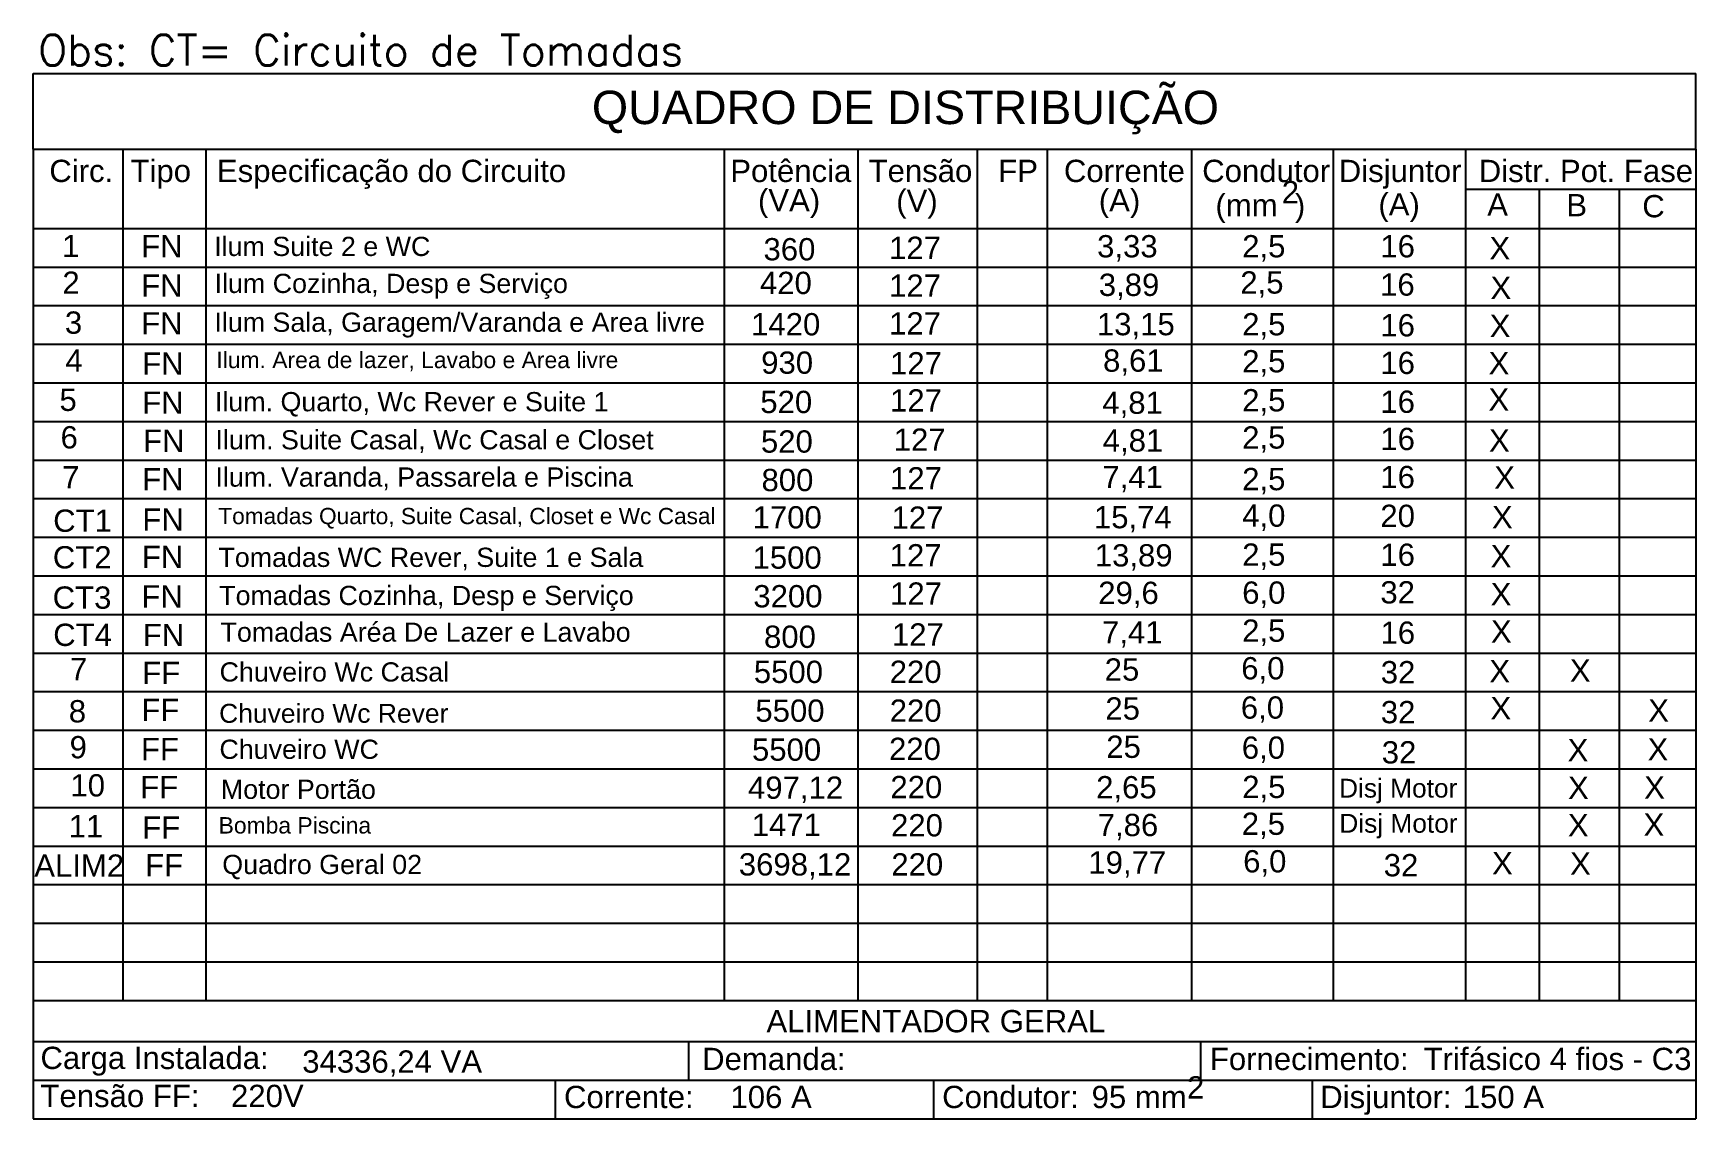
# Model space of a CAD drawing. Header units: millimetres. Extents: x 2718 to 3327, y 272 to 594.
# Drawn here: x 3119.7 to 3212.8, y 343.3 to 404.1 of the extents above; entities that cross this region are included whole.
import ezdxf

# ---------------------------------------------------------------- set-up
doc = ezdxf.new("R2010")
doc.units = ezdxf.units.MM
doc.header["$MEASUREMENT"] = 0
doc.linetypes.add('CONTINU', pattern=[0])
doc.layers.add('Legendas', color=7, linetype='CONTINUOUS')
doc.styles.add('ARIAL', font='arial.ttf', dxfattribs={"height": 2})
doc.styles.add('ROMANS', font='romans.shx', dxfattribs={"height": 0.1})

msp = doc.modelspace()

# ---------------------------------------------------------------- texts
at = {"layer": 'Legendas', "linetype": 'CONTINU', "lineweight": 13, "ltscale": 0.5, "style": 'ARIAL'}
msp.add_text('QUADRO DE DISTRIBUIÇÃO ', height=1.87027, dxfattribs=at).set_placement((3150.987, 398.969))
at = {"layer": 'Legendas', "style": 'ARIAL'}
for s, height, p in [('Circ.  Tipo   Especificação do Circuito                   Potência  Tensão   FP   Corrente  Condutor Disjuntor  Distr. Pot. Fase', 1.246849, (3120.606, 395.725)), ('2', 1.247, (3189.624, 394.535)), ('(VA)', 1.2468, (3160.292, 394.083)), ('(V)', 1.2468, (3168.034, 394.053)), ('(A)', 1.2468, (3179.378, 394.079)), ('(mm  )', 1.2468, (3185.91, 393.802)), ('(A)', 1.2468, (3195.035, 393.853)), ('A', 1.247, (3201.131, 393.837)), ('B', 1.247, (3205.559, 393.808)), ('C', 1.247, (3209.813, 393.75)), ('1', 1.247, (3121.321, 391.52)), ('FN', 1.2468, (3125.747, 391.514)), ('Ilum Suite 2 e WC ', 1.07542, (3129.84, 391.583)), ('360', 1.2468, (3160.601, 391.339)), ('127', 1.2468, (3167.635, 391.419)), ('3,33', 1.2468, (3179.282, 391.506)), ('2,5', 1.2468, (3187.408, 391.506)), ('16', 1.2468, (3195.145, 391.506)), ('X', 1.247, (3201.255, 391.402)), ('2', 1.247, (3121.338, 389.466)), ('FN', 1.2468, (3125.747, 389.307)), ('Ilum Cozinha, Desp e Serviço ', 1.07542, (3129.861, 389.512)), ('420', 1.2468, (3160.402, 389.454)), ('127', 1.2468, (3167.635, 389.302)), ('3,89', 1.2468, (3179.377, 389.346)), ('2,5', 1.2468, (3187.302, 389.478)), ('16', 1.2468, (3195.132, 389.364)), ('X', 1.247, (3201.312, 389.182)), ('3', 1.247, (3121.477, 387.231)), ('FN', 1.2468, (3125.747, 387.19)), ('Ilum Sala, Garagem/Varanda e Area livre', 1.07542, (3129.849, 387.338)), ('1420', 1.2468, (3159.906, 387.14)), ('127', 1.2468, (3167.635, 387.186)), ('13,15', 1.2468, (3179.273, 387.146)), ('2,5', 1.2468, (3187.408, 387.139)), ('16', 1.2468, (3195.145, 387.082)), ('X', 1.247, (3201.268, 387.046)), ('8,61', 1.2468, (3179.617, 385.106)), ('4', 1.247, (3121.505, 385.109)), ('FN', 1.2468, (3125.804, 384.934)), ('Ilum. Area de lazer, Lavabo e Area livre', 0.91756, (3129.957, 385.305)), ('930', 1.2468, (3160.472, 384.99)), ('127', 1.2468, (3167.686, 384.953)), ('2,5', 1.2468, (3187.408, 385.067)), ('16', 1.2468, (3195.145, 384.977)), ('X', 1.247, (3201.206, 384.961)), ('5', 1.247, (3121.174, 382.909)), ('FN', 1.2468, (3125.804, 382.747)), ('Ilum. Quarto, Wc Rever e Suite 1', 1.07542, (3129.881, 382.889)), ('520', 1.2468, (3160.421, 382.789)), ('127', 1.2468, (3167.686, 382.874)), ('4,81', 1.2468, (3179.577, 382.747)), ('2,5', 1.2468, (3187.408, 382.883)), ('16', 1.2468, (3195.145, 382.801)), ('X', 1.247, (3201.198, 382.926)), ('6', 1.247, (3121.235, 380.81)), ('FN', 1.2468, (3125.855, 380.613)), ('Ilum. Suite Casal, Wc Casal e Closet', 1.07542, (3129.906, 380.758)), ('520', 1.2468, (3160.457, 380.574)), ('127', 1.2468, (3167.894, 380.678)), ('4,81', 1.2468, (3179.599, 380.632)), ('2,5', 1.2468, (3187.408, 380.8)), ('16', 1.2468, (3195.145, 380.717)), ('X', 1.247, (3201.229, 380.63)), ('7', 1.247, (3121.324, 378.571)), ('FN', 1.2468, (3125.804, 378.463)), ('Ilum. Varanda, Passarela e Piscina', 1.07542, (3129.906, 378.669)), ('800', 1.2468, (3160.489, 378.417)), ('127', 1.2468, (3167.686, 378.514)), ('7,41', 1.2468, (3179.581, 378.585)), ('2,5', 1.2468, (3187.408, 378.469)), ('16', 1.2468, (3195.145, 378.585)), ('X', 1.247, (3201.522, 378.56)), ('CT1', 1.2468, (3120.823, 376.14)), ('FN', 1.2468, (3125.817, 376.205)), ('Tomadas Quarto, Suite Casal, Closet e Wc Casal', 0.90814, (3130.07, 376.57)), ('1700', 1.2468, (3159.991, 376.329)), ('127', 1.2468, (3167.77, 376.312)), ('15,74', 1.2468, (3179.104, 376.339)), ('4,0', 1.2468, (3187.408, 376.425)), ('20', 1.2468, (3195.145, 376.411)), ('X', 1.247, (3201.395, 376.344)), ('CT2', 1.2468, (3120.802, 374.09)), ('FN', 1.2468, (3125.786, 374.115)), ('Tomadas WC Rever, Suite 1 e Sala', 1.07542, (3130.076, 374.175)), ('1500', 1.2468, (3159.988, 374.075)), ('127', 1.2468, (3167.667, 374.203)), ('13,89', 1.2468, (3179.154, 374.201)), ('2,5', 1.2468, (3187.408, 374.241)), ('16', 1.2468, (3195.145, 374.234)), ('X', 1.247, (3201.321, 374.159)), ('29,6', 1.2468, (3179.347, 372.1)), ('6,0', 1.2468, (3187.408, 372.114)), ('32', 1.2468, (3195.145, 372.129)), ('CT3', 1.2468, (3120.793, 371.835)), ('FN', 1.2468, (3125.763, 371.898)), ('Tomadas Cozinha, Desp e Serviço', 1.07542, (3130.12, 372.04)), ('3200', 1.2468, (3160.03, 371.911)), ('127', 1.2468, (3167.69, 372.06)), ('X', 1.247, (3201.322, 372.03)), ('CT4', 1.2468, (3120.825, 369.751)), ('FN', 1.2468, (3125.839, 369.739)), ('Tomadas Aréa De Lazer e Lavabo', 1.07542, (3130.195, 369.987)), ('800', 1.2468, (3160.628, 369.641)), ('127', 1.2468, (3167.793, 369.769)), ('7,41', 1.2468, (3179.56, 369.89)), ('2,5', 1.2468, (3187.406, 369.985)), ('16', 1.2468, (3195.154, 369.871)), ('X', 1.247, (3201.338, 369.938)), ('7', 1.247, (3121.764, 367.828)), ('FF', 1.2468, (3125.81, 367.618)), ('Chuveiro Wc Casal', 1.07542, (3130.141, 367.758)), ('5500', 1.2468, (3160.06, 367.677)), ('220', 1.2468, (3167.669, 367.68)), ('25', 1.2468, (3179.708, 367.808)), ('6,0', 1.2468, (3187.356, 367.879)), ('32', 1.2468, (3195.168, 367.657)), ('X', 1.247, (3201.248, 367.711)), ('X', 1.247, (3205.758, 367.746)), ('25', 1.2468, (3179.746, 365.626)), ('6,0', 1.2468, (3187.333, 365.679)), ('X', 1.247, (3201.31, 365.641)), ('8', 1.247, (3121.696, 365.471)), ('FF', 1.2468, (3125.762, 365.543)), ('Chuveiro Wc Rever', 1.0605, (3130.114, 365.447)), ('5500', 1.2468, (3160.145, 365.504)), ('220', 1.2468, (3167.669, 365.504)), ('32', 1.2468, (3195.171, 365.422)), ('X', 1.247, (3210.145, 365.512)), ('9', 1.247, (3121.742, 363.459)), ('FF', 1.2468, (3125.738, 363.349)), ('Chuveiro WC', 1.07542, (3130.132, 363.428)), ('5500', 1.2468, (3159.955, 363.323)), ('220', 1.2468, (3167.632, 363.365)), ('25', 1.2468, (3179.797, 363.483)), ('6,0', 1.2468, (3187.385, 363.434)), ('32', 1.2468, (3195.222, 363.171)), ('X', 1.247, (3205.631, 363.292)), ('X', 1.247, (3210.108, 363.337)), ('10', 1.2468, (3121.789, 361.323)), ('FF', 1.2468, (3125.691, 361.227)), ('Motor Portão', 1.07542, (3130.212, 361.187)), ('497,12', 1.2468, (3159.733, 361.192)), ('220', 1.2468, (3167.706, 361.226)), ('2,65', 1.2468, (3179.229, 361.217)), ('2,5', 1.2468, (3187.41, 361.235)), ('Disj Motor', 1.0534, (3192.833, 361.26)), ('X', 1.247, (3205.654, 361.183)), ('X', 1.247, (3209.919, 361.206)), ('1471', 1.2468, (3159.946, 359.108)), ('220', 1.2468, (3167.743, 359.087)), ('7,86', 1.2468, (3179.317, 359.103)), ('2,5', 1.2468, (3187.384, 359.173)), ('Disj Motor', 1.0534, (3192.848, 359.294)), ('X', 1.247, (3205.646, 359.089)), ('X', 1.247, (3209.884, 359.123)), ('11', 1.2468, (3121.691, 359.034)), ('FF', 1.2468, (3125.809, 358.96)), ('Bomba Piscina', 0.91663, (3130.087, 359.248)), ('ALIM2', 1.2468, (3119.763, 356.829)), ('FF', 1.2468, (3125.969, 356.851)), ('Quadro Geral 02', 1.07542, (3130.291, 356.979)), ('3698,12', 1.2468, (3159.219, 356.897)), ('220', 1.2468, (3167.759, 356.897)), ('19,77', 1.2468, (3178.793, 357.002)), ('6,0', 1.2468, (3187.463, 357.071)), ('32', 1.2468, (3195.332, 356.851)), ('X', 1.247, (3201.4, 356.961)), ('X', 1.247, (3205.77, 356.943)), ('ALIMENTADOR GERAL', 1.24685, (3160.768, 348.119)), ('Carga Instalada: ', 1.24685, (3120.11, 346.063)), ('Demanda: ', 1.2468, (3157.164, 346.006)), ('Fornecimento:', 1.24685, (3185.598, 346.006)), ('Trifásico 4 fios - C3', 1.24685, (3197.566, 346.006)), ('34336,24 VA', 1.24685, (3134.77, 345.858)), ('2', 1.247, (3184.315, 344.411)), ('Tensão FF: ', 1.24685, (3120.11, 343.933)), ('220V ', 1.2468, (3130.781, 343.933)), ('Corrente: ', 1.2468, (3149.43, 343.875)), ('106 A', 1.2468, (3158.752, 343.875)), ('Condutor: ', 1.2468, (3170.605, 343.875)), ('95 mm ', 1.2468, (3178.976, 343.875)), ('Disjuntor: ', 1.24685, (3191.779, 343.875)), ('150 A ', 1.2468, (3199.76, 343.875))]:
    msp.add_text(s, height=height, dxfattribs=at).set_placement(p)
at = {"layer": 'Legendas', "lineweight": 30, "insert": (3119.977, 403.973), "char_height": 1.72351, "attachment_point": 1, "style": 'ROMANS'}
msp.add_mtext_dynamic_manual_height_columns('Obs: CT= Circuito de Tomadas', width=100.65391, gutter_width=8.618, heights=[0], dxfattribs=at)

# ---------------------------------------------------------------- linework, layer by layer
at = {"layer": 'Legendas'}
for p, q in [((3119.706, 397.574), (3119.706, 401.799)), ((3119.706, 401.799), (3212.803, 401.799)), ((3212.803, 397.574), (3212.803, 401.799)), ((3119.706, 397.574), (3212.803, 397.574)), ((3119.706, 397.574), (3119.706, 343.279)), ((3124.719, 397.574), (3124.719, 349.903)), ((3129.363, 397.574), (3129.363, 349.903)), ((3158.401, 397.574), (3158.401, 349.903)), ((3165.887, 397.574), (3165.887, 349.903)), ((3172.557, 397.574), (3172.557, 349.903)), ((3176.485, 397.574), (3176.485, 349.903)), ((3184.564, 397.574), (3184.564, 349.903)), ((3192.495, 397.574), (3192.495, 349.903)), ((3199.906, 397.574), (3199.906, 349.903)), ((3212.803, 397.574), (3212.803, 343.279)), ((3199.906, 395.317), (3212.808, 395.317)), ((3204.038, 395.317), (3204.038, 349.903)), ((3208.525, 395.317), (3208.525, 349.903)), ((3212.808, 395.317), (3212.808, 391.772)), ((3119.706, 393.127), (3212.808, 393.127)), ((3119.706, 390.966), (3212.808, 390.966)), ((3119.706, 388.805), (3212.808, 388.805)), ((3119.706, 386.644), (3212.808, 386.644)), ((3119.706, 384.482), (3212.808, 384.482)), ((3119.706, 382.321), (3212.808, 382.321)), ((3119.706, 380.16), (3212.808, 380.16)), ((3119.706, 377.999), (3212.808, 377.999)), ((3119.706, 375.838), (3212.808, 375.838)), ((3119.706, 373.676), (3212.808, 373.676)), ((3119.706, 371.515), (3212.808, 371.515)), ((3119.706, 369.354), (3212.808, 369.354)), ((3119.706, 367.193), (3212.808, 367.193)), ((3119.706, 365.032), (3212.808, 365.032)), ((3119.706, 362.87), (3212.808, 362.87)), ((3119.706, 360.709), (3212.808, 360.709)), ((3119.706, 358.548), (3212.808, 358.548)), ((3119.706, 356.387), (3212.808, 356.387)), ((3119.706, 354.226), (3212.808, 354.226)), ((3119.706, 352.064), (3212.808, 352.064)), ((3119.706, 349.903), (3212.808, 349.903)), ((3119.706, 347.601), (3212.808, 347.601)), ((3156.413, 345.44), (3156.413, 347.601)), ((3185.09, 345.44), (3185.09, 347.601)), ((3119.706, 345.44), (3212.808, 345.44)), ((3148.932, 345.44), (3148.932, 343.279)), ((3170.128, 345.44), (3170.128, 343.279)), ((3191.325, 345.44), (3191.325, 343.279)), ((3119.706, 343.279), (3212.808, 343.279))]:
    msp.add_line(p, q, dxfattribs=at)

msp.set_redraw_order([(e.dxf.handle, doc.entitydb.next_handle()) for e in msp.query("TEXT MTEXT ATTDEF DIMENSION ARC_DIMENSION")])  # texts and dimensions are drawn at this point

doc.saveas('drawing.dxf')
